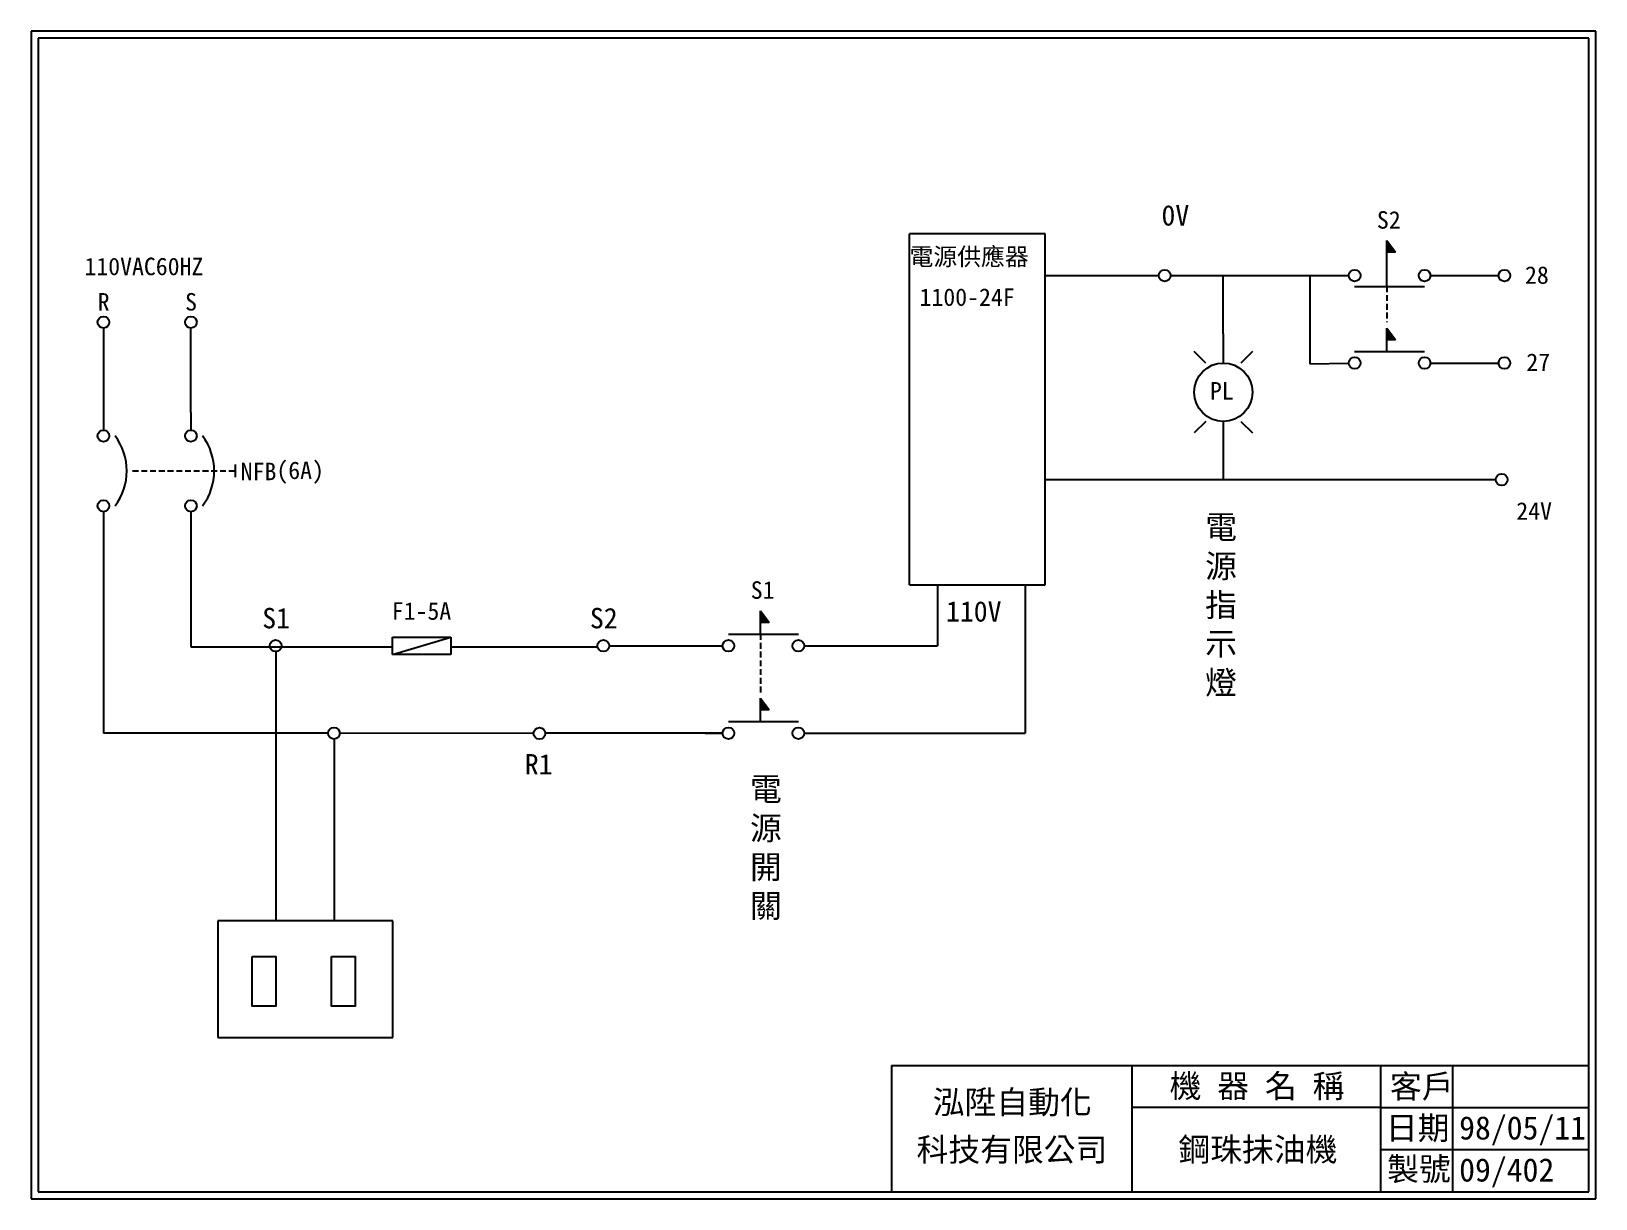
# Model space of a CAD drawing. Extents: x 6 to 933, y -6 to 201.
# Drawn here: x 6.1 to 274.5, y 0.8 to 201 of the extents above; entities that cross this region are included whole.
import ezdxf

# ---------------------------------------------------------------- set-up
doc = ezdxf.new("R2010")
doc.units = 0
doc.header["$MEASUREMENT"] = 0
doc.linetypes.add('HIDDEN9', pattern=[1.5, 1, -0.5])
doc.layers.add('CK_LEVEL_1', color=5, linetype='CONTINUOUS')
doc.layers.add('DIM', color=6, linetype='CONTINUOUS')
doc.styles.add('STYLE1', font='kaiu.ttf')
doc.styles.add('STYLE2', font='kaiu.ttf')
doc.styles.add('STYLE3', font='')
doc.styles.get('STYLE3').set_extended_font_data('PMingLiU')

msp = doc.modelspace()

# ---------------------------------------------------------------- texts
at = {"layer": 'DIM', "color": 163, "linetype": 'Continuous', "style": 'STYLE1'}
for s, height, p in [('0V', 3.5, (200, 167.68)), ('110VAC60HZ', 3, (15.21, 159.17)), ('R', 3, (17.48, 153.1)), ('S', 3, (32.48, 153.1)), ('NFB', 3, (42.02, 124)), ('(6A)', 3, (48.14, 124.2)), ('S1', 3.5, (45.72, 98.6)), ('F1-5A', 3, (67.94, 100.07)), ('S2', 3.5, (101.94, 98.6)), ('110V', 3.5, (163.03, 99.75)), ('R1', 3.5, (90.76, 73.53)), ('98/05/11', 4, (251.07, 10.92)), ('09/402', 4, (251.07, 3.71))]:
    msp.add_text(s, height=height, dxfattribs=at).set_placement(p)
at = {"layer": 'DIM', "color": 163, "linetype": 'HIDDEN9', "style": 'STYLE1'}
for s, p in [('S2', (236.96, 167.15)), ('S1', (129.53, 103.66))]:
    msp.add_text(s, height=3, dxfattribs=at).set_placement(p)
at = {"layer": 'DIM', "color": 6, "linetype": 'Continuous', "style": 'STYLE1'}
for s, p in [('28', (262.37, 157.69)), ('27', (262.6, 142.74)), ('24V', (260.87, 117.22))]:
    msp.add_text(s, height=3, dxfattribs=at).set_placement(p)
at = {"layer": 'DIM', "color": 6, "linetype": 'HIDDEN9', "style": 'STYLE1'}
msp.add_text('PL', height=3, dxfattribs=at).set_placement((208.31, 137.84))
at = {"layer": 'DIM', "color": 3, "linetype": 'Continuous', "style": 'STYLE2'}
for s, p in [('機 器 名 稱', (201.4, 18.1)), ('客戶', (239.21, 18.03)), ('泓陞自動化', (160.76, 15.32)), ('日期', (238.5, 10.9)), ('科技有限公司', (157.97, 7.19)), ('鋼珠抺油機', (202.91, 7.22)), ('製號', (238.71, 3.87))]:
    msp.add_text(s, height=4, dxfattribs=at).set_placement(p)
at = {"layer": 'DIM', "color": 2, "linetype": 'Continuous', "attachment_point": 1, "style": 'STYLE3'}
for s, insert, char_height, width in [('{\\fDFKai-SB|b0|i0|c136|p65;\\C3;電源供應器}', (156.77, 163.85), 3, 21.1182), ('{\\fDFKai-SB|b0|i0|c136|p65;\\C3;1100-24F}', (158.49, 156.9), 3, 21.1182), ('{\\fDFKai-SB|b0|i0|c136|p65;\\C3;電源指示燈}', (207.49, 117.95), 4, 3.4708), ('{\\fDFKai-SB|b0|i0|c136|p65;\\C3;電源開關}', (129.4, 73), 4, 3.7285)]:
    msp.add_mtext(s, dxfattribs=dict(at, insert=insert, char_height=char_height, width=width))

# ---------------------------------------------------------------- blocks, each defined once
blk = doc.blocks.new('NFB2')
at = {"layer": 'DIM', "color": 6, "linetype": 'Continuous'}
for p, q in [((0, 0), (0, -3)), ((15, 0), (15, -3)), ((0, -17), (0, -20)), ((15, -17), (15, -20))]:
    blk.add_line(p, q, dxfattribs=at)
for centre in [(0, -4), (15, -4), (0, -16), (15, -16)]:
    blk.add_circle(centre, 1, dxfattribs=at)
for centre in [(-6, -10), (9, -10)]:
    blk.add_arc(centre, 10, 323.1301, 36.8699, dxfattribs=at)
blk = doc.blocks.new('LOAD')
at = {"layer": 'DIM', "color": 6, "linetype": 'Continuous'}
for p, q in [((0, 0), (0, -5)), ((0, -15), (0, -20))]:
    blk.add_line(p, q, dxfattribs=at)
blk.add_circle((0, -10), 5, dxfattribs=at)
blk = doc.blocks.new('LAMP')
at = {"layer": 'DIM', "color": 6, "linetype": 'Continuous'}
for p, q in [((-3, -5), (-5, -3)), ((5, -3), (3, -5)), ((-3, -15), (-5, -17)), ((3, -15), (5, -17))]:
    blk.add_line(p, q, dxfattribs=at)
blk.add_blockref('LOAD', (0, 0), dxfattribs=at)

# ---------------------------------------------------------------- linework, layer by layer
at = {"layer": 'CK_LEVEL_1', "color": 5, "linetype": 'Continuous'}
for p, q in [((6.09, 201), (6.09, 0.77)), ((274.5, 201), (6.09, 201)), ((7.29, 199.8), (7.29, 1.97)), ((273.3, 199.8), (7.29, 199.8)), ((273.3, 1.97), (273.3, 199.8)), ((274.5, 0.77), (274.5, 201)), ((153.69, 23.62), (153.69, 1.97)), ((237.66, 1.97), (237.66, 23.62)), ((250, 1.97), (250, 23.62)), ((237.66, 16.4), (273.3, 16.4)), ((237.66, 9.18), (273.3, 9.18)), ((6.09, 0.77), (274.5, 0.77)), ((7.29, 1.97), (273.3, 1.97))]:
    msp.add_line(p, q, dxfattribs=at)
at = {"layer": 'DIM', "color": 6, "linetype": 'Continuous'}
for p, q in [((180.02, 166.25), (156.77, 166.25)), ((156.77, 106.05), (156.77, 166.25)), ((180.02, 106.05), (180.02, 166.25)), ((238.67, 157.25), (238.64, 165.1)), ((238.64, 165.1), (240.14, 163.1)), ((240.14, 163.1), (238.64, 163.1)), ((180.02, 159.1), (199.55, 159.1)), ((201.55, 159.1), (232.14, 159.1)), ((210.61, 149.1), (210.61, 159.1)), ((225.46, 159.1), (225.46, 143.98)), ((246.14, 159.1), (257.84, 159.1)), ((233.14, 157.25), (245.14, 157.25)), ((18.48, 150.1), (18.48, 135.6)), ((33.48, 135.6), (33.48, 150.1)), ((238.64, 146.1), (238.64, 150.1)), ((238.64, 150.1), (240.14, 148.1)), ((240.14, 148.1), (238.64, 148.1)), ((233.14, 146.1), (245.14, 146.1)), ((225.46, 143.98), (232.14, 144.08)), ((246.14, 144.1), (257.84, 144.1)), ((210.61, 129.1), (210.61, 124.1)), ((41.09, 126.72), (41.09, 124.54)), ((180.02, 124.1), (257.36, 124.1)), ((18.48, 116.6), (18.48, 80.6)), ((33.48, 116.6), (33.48, 95.42)), ((156.77, 106.05), (171.77, 106.05)), ((161.6, 106.05), (161.6, 95.6)), ((171.77, 106.05), (180.02, 106.05)), ((176.6, 106.05), (176.6, 80.6)), ((131.2, 97.6), (131.2, 101.6)), ((131.2, 101.6), (132.7, 99.6)), ((132.7, 99.6), (131.2, 99.6)), ((68.05, 94.1), (78.05, 97.1)), ((68.05, 94.1), (68.05, 97.1)), ((78.05, 97.1), (78.05, 94.1)), ((125.7, 97.6), (137.7, 97.6)), ((33.48, 95.42), (47.04, 95.42)), ((33.48, 95.42), (68.05, 95.42)), ((48.05, 94.61), (48.05, 48.4)), ((78.05, 94.1), (68.05, 94.1)), ((78.05, 95.42), (103.26, 95.42)), ((84.51, 95.42), (88.95, 95.42)), ((95.95, 95.42), (102.23, 95.42)), ((105.24, 95.6), (124.7, 95.6)), ((138.7, 95.6), (161.6, 95.6)), ((131.2, 82.6), (131.2, 86.6)), ((131.2, 86.6), (132.7, 84.6)), ((132.7, 84.6), (131.2, 84.6)), ((57.02, 80.6), (18.48, 80.6)), ((92.28, 80.58), (59.02, 80.6)), ((124.7, 80.6), (94.28, 80.6)), ((101.85, 80.6), (95.95, 80.6)), ((101.85, 80.6), (95.95, 80.6)), ((101.85, 80.6), (97.3, 80.6)), ((101.85, 80.6), (97.5, 80.6)), ((101.85, 80.6), (97.5, 80.6)), ((101.85, 80.6), (97.5, 80.6)), ((101.85, 80.6), (97.5, 80.6)), ((124.7, 80.6), (120.99, 80.6)), ((121.7, 80.6), (124.7, 80.6)), ((125.7, 82.6), (137.7, 82.6)), ((138.7, 80.6), (176.6, 80.6)), ((58.05, 79.61), (58.05, 48.4)), ((38.12, 48.4), (38.12, 28.4)), ((68.12, 48.4), (38.12, 48.4)), ((68.12, 28.4), (68.12, 48.4)), ((38.12, 28.4), (68.12, 28.4))]:
    msp.add_line(p, q, dxfattribs=at)
at = {"layer": 'DIM', "color": 5, "linetype": 'HIDDEN9'}
for p, q in [((238.67, 157.25), (238.67, 151.1)), ((23.48, 125.6), (41.09, 125.6)), ((131.23, 97.6), (131.23, 87.6))]:
    msp.add_line(p, q, dxfattribs=at)
at = {"layer": 'DIM', "color": 163, "linetype": 'Continuous'}
msp.add_line((68.05, 97.1), (78.05, 97.1), dxfattribs=at)
at = {"layer": 'DIM', "color": 5, "linetype": 'Continuous'}
for p, q in [((153.69, 23.62), (273.3, 23.62)), ((194.94, 23.62), (194.94, 1.97)), ((237.66, 16.4), (194.94, 16.4))]:
    msp.add_line(p, q, dxfattribs=at)
at = {"layer": 'DIM', "color": 6, "linetype": 'Continuous'}
for points in [[(43.98, 42.33), (48.05, 42.33), (48.05, 33.81), (43.98, 33.81)], [(57.59, 42.33), (61.66, 42.33), (61.66, 33.81), (57.59, 33.81)]]:
    msp.add_lwpolyline(points, close=True, dxfattribs=at)
for centre in [(200.55, 159.1), (233.14, 159.1), (245.14, 159.1), (258.84, 159.1), (18.48, 151.1), (33.48, 151.1), (233.14, 144.1), (245.14, 144.1), (258.84, 144.1), (258.36, 124.1), (48.02, 95.6), (104.24, 95.6), (125.7, 95.6), (137.7, 95.6), (58.02, 80.6), (93.28, 80.57), (125.7, 80.6), (137.7, 80.6)]:
    msp.add_circle(centre, 1, dxfattribs=at)
for points in [[(238.64, 165.1), (238.64, 163.1), (240.14, 163.1)], [(238.64, 150.1), (238.64, 148.1), (240.14, 148.1)], [(131.2, 101.6), (131.2, 99.6), (132.7, 99.6)], [(131.2, 86.6), (131.2, 84.6), (132.7, 84.6)]]:
    msp.add_solid(points, dxfattribs=at)

# ---------------------------------------------------------------- block references
for name, p in [('LAMP', (210.61, 149.1)), ('NFB2', (18.48, 135.6))]:
    msp.add_blockref(name, p, dxfattribs=at)

msp.set_redraw_order([(e.dxf.handle, doc.entitydb.next_handle()) for e in msp.query("TEXT MTEXT ATTDEF DIMENSION ARC_DIMENSION")])  # texts and dimensions are drawn at this point

doc.saveas('drawing.dxf')
